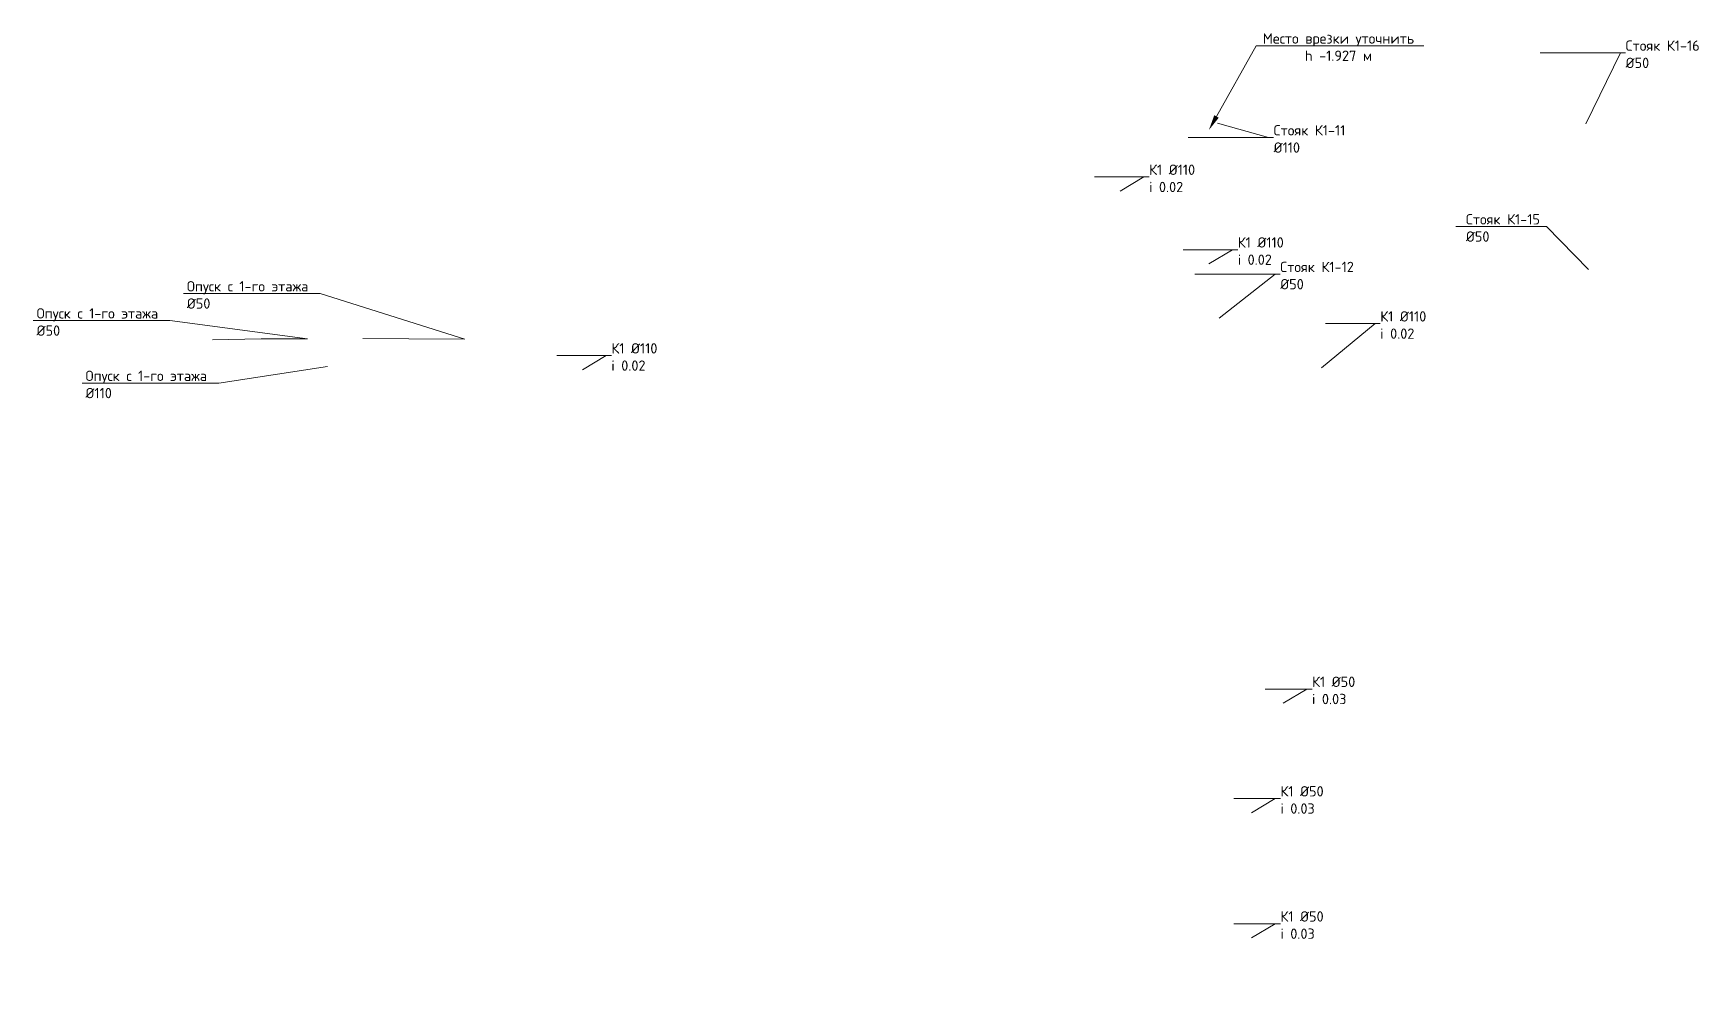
# Model space of a CAD drawing. Header units: millimetres. Extents: x -10178924 to 11692288, y -947381 to 58396.
# Drawn here: x -285178 to -252952, y -236401 to -218159 of the extents above; entities that cross this region are included whole.
import ezdxf
from ezdxf import colors
from ezdxf.entities.mleader import LeaderData, LeaderLine
from ezdxf.math import Vec2, Vec3

# ---------------------------------------------------------------- set-up
doc = ezdxf.new("R2010")
doc.units = ezdxf.units.MM
doc.layers.add('Выноски ВК', color=7, linetype='Continuous', lineweight=0)
doc.styles.add('PDF ISOCPEUR', font='isocpeur.ttf')

# ---------------------------------------------------------------- blocks, each defined once
blk = doc.blocks.new('_None')

msp = doc.modelspace()

# ---------------------------------------------------------------- leaders
at = {"layer": 'Выноски ВК', "ltscale": 50}
ml = msp.add_multileader_mtext('Standard', dxfattribs=at)
ml.set_content('Место врезки уточнить\\Ph -1.927 м ', color=256, style='PDF ISOCPEUR')
ml.set_leader_properties(color=256, linetype='ByLayer', lineweight=-1)
ml.build(insert=Vec2(0, 0))
ml.multileader.update_dxf_attribs({"text_left_attachment_type": 6, "text_right_attachment_type": 6, "dogleg_length": 100, "arrow_head_size": 300})
ctx = ml.context
ctx.base_point, ctx.char_height, ctx.arrow_head_size, ctx.landing_gap_size, ctx.plane_origin = Vec3(-261417.7, -218399.2), 200, 300, 0, Vec3(-269674, -216317.2)
ctx.left_attachment, ctx.right_attachment, ctx.text_align_type = 6, 6, 1
notes = []
notes.append((ctx, [(0, (1, 1, 0), (-261517.7, -218399.2), (1, 0), 100, [(1, [(-262429.6, -220029.4)], 0, [])])]))
ctx.mtext.insert, ctx.mtext.alignment, ctx.mtext.flow_direction = Vec3(-259922.7, -218159.2), 2, 5
ml = msp.add_multileader_mtext('Standard', dxfattribs=at)
ml.set_content('Стояк К1-16 ^J%%C50', color=256, style='PDF ISOCPEUR')
ml.set_leader_properties(color=256, linetype='ByLayer', lineweight=-1)
ml.set_arrow_properties(name='NONE')
ml.build(insert=Vec2(0, 0))
ml.multileader.update_dxf_attribs({"text_left_attachment_type": 6, "text_right_attachment_type": 6, "dogleg_length": 100, "arrow_head_size": 300})
ctx = ml.context
ctx.base_point, ctx.char_height, ctx.arrow_head_size, ctx.landing_gap_size, ctx.plane_origin = Vec3(-254365.8, -218537.2), 200, 300, 0, Vec3(-262382.3, -216195.1)
ctx.left_attachment, ctx.right_attachment = 6, 6
notes.append((ctx, [(0, (1, 1, 0), (-254465.8, -218537.2), (1, 0), 100, [(1, [(-255137.9, -219907.3)], 0, [])])]))
ctx.mtext.insert, ctx.mtext.flow_direction = Vec3(-254365.8, -218297.2), 5
ml = msp.add_multileader_mtext('Standard', dxfattribs=at)
ml.set_content('Стояк К1-11 ^J%%C110', color=256, style='PDF ISOCPEUR')
ml.set_leader_properties(color=256, linetype='ByLayer', lineweight=-1)
ml.set_arrow_properties(name='NONE')
ml.build(insert=Vec2(0, 0))
ml.multileader.update_dxf_attribs({"text_left_attachment_type": 6, "text_right_attachment_type": 6, "dogleg_length": 100, "arrow_head_size": 300})
ctx = ml.context
ctx.base_point, ctx.char_height, ctx.arrow_head_size, ctx.landing_gap_size, ctx.plane_origin = Vec3(-261176.9, -220174.5), 200, 300, 0, Vec3(-269505.9, -216184.8)
ctx.left_attachment, ctx.right_attachment = 6, 6
notes.append((ctx, [(0, (1, 1, 0), (-261276.9, -220174.5), (1, 0), 100, [(1, [(-262261.5, -219897)], 0, [])])]))
ctx.mtext.insert, ctx.mtext.flow_direction = Vec3(-261176.9, -219934.5), 5
ml = msp.add_multileader_mtext('Standard', dxfattribs=at)
ml.set_content('К1 %%C110\\Pi 0.02', color=256, style='PDF ISOCPEUR')
ml.set_leader_properties(color=256, linetype='ByLayer', lineweight=-1)
ml.set_arrow_properties(name='NONE')
ml.build(insert=Vec2(0, 0))
ml.multileader.update_dxf_attribs({"text_left_attachment_type": 6, "text_right_attachment_type": 6, "dogleg_length": 100, "arrow_head_size": 300})
ctx = ml.context
ctx.base_point, ctx.char_height, ctx.arrow_head_size, ctx.landing_gap_size, ctx.plane_origin = Vec3(-263587.4, -220937.1), 200, 300, 0, Vec3(-271389.5, -217501.3)
ctx.left_attachment, ctx.right_attachment = 6, 6
notes.append((ctx, [(0, (1, 1, 0), (-263687.4, -220937.1), (1, 0), 100, [(1, [(-264145.1, -221213.5)], 0, [])])]))
ctx.mtext.insert, ctx.mtext.flow_direction = Vec3(-263587.4, -220697.1), 5
ml = msp.add_multileader_mtext('Standard', dxfattribs=at)
ml.set_content('Стояк К1-15 ^J%%C50', color=256, style='PDF ISOCPEUR')
ml.set_leader_properties(color=256, linetype='ByLayer', lineweight=-1)
ml.set_arrow_properties(name='NONE')
ml.build(insert=Vec2(0, 0))
ml.multileader.update_dxf_attribs({"text_left_attachment_type": 6, "text_right_attachment_type": 6, "dogleg_length": 100, "arrow_head_size": 300})
ctx = ml.context
ctx.base_point, ctx.char_height, ctx.arrow_head_size, ctx.landing_gap_size, ctx.plane_origin = Vec3(-257456.5, -221895.4), 200, 300, 0, Vec3(-262330.4, -219013.9)
ctx.left_attachment, ctx.right_attachment = 6, 6
notes.append((ctx, [(1, (1, 1, 0), (-255896.5, -221895.4), (-1, 0), 100, [(1, [(-255086.1, -222726.1)], 0, [])])]))
ctx.mtext.insert, ctx.mtext.flow_direction = Vec3(-257456.5, -221655.4), 5
ml = msp.add_multileader_mtext('Standard', dxfattribs=at)
ml.set_content('К1 %%C110\\Pi 0.02', color=256, style='PDF ISOCPEUR')
ml.set_leader_properties(color=256, linetype='ByLayer', lineweight=-1)
ml.set_arrow_properties(name='NONE')
ml.build(insert=Vec2(0, 0))
ml.multileader.update_dxf_attribs({"text_left_attachment_type": 6, "text_right_attachment_type": 6, "dogleg_length": 100, "arrow_head_size": 300})
ctx = ml.context
ctx.base_point, ctx.char_height, ctx.arrow_head_size, ctx.landing_gap_size, ctx.plane_origin = Vec3(-261871.8, -222342.7), 200, 300, 0, Vec3(-269674, -218906.9)
ctx.left_attachment, ctx.right_attachment = 6, 6
notes.append((ctx, [(0, (1, 1, 0), (-261971.8, -222342.7), (1, 0), 100, [(1, [(-262429.6, -222619.1)], 0, [])])]))
ctx.mtext.insert, ctx.mtext.flow_direction = Vec3(-261871.8, -222102.7), 5
ml = msp.add_multileader_mtext('Standard', dxfattribs=at)
ml.set_content('Стояк К1-12 ^J%%C50', color=256, style='PDF ISOCPEUR')
ml.set_leader_properties(color=256, linetype='ByLayer', lineweight=-1)
ml.set_arrow_properties(name='NONE')
ml.build(insert=Vec2(0, 0))
ml.multileader.update_dxf_attribs({"text_left_attachment_type": 6, "text_right_attachment_type": 6, "dogleg_length": 100, "arrow_head_size": 300})
ctx = ml.context
ctx.base_point, ctx.char_height, ctx.arrow_head_size, ctx.landing_gap_size, ctx.plane_origin = Vec3(-261049.2, -222816.7), 200, 300, 0, Vec3(-269472.6, -219955.5)
ctx.left_attachment, ctx.right_attachment = 6, 6
notes.append((ctx, [(0, (1, 1, 0), (-261149.2, -222816.7), (1, 0), 100, [(1, [(-262228.3, -223667.7)], 0, [])])]))
ctx.mtext.insert, ctx.mtext.flow_direction = Vec3(-261049.2, -222576.7), 5
ml = msp.add_multileader_mtext('Standard', dxfattribs=at)
ml.set_content('Опуск с 1-го этажа ^J%%C50', color=256, style='PDF ISOCPEUR')
ml.set_leader_properties(color=256, linetype='ByLayer', lineweight=-1)
ml.set_arrow_properties(name='NONE')
ml.build(insert=Vec2(0, 0))
ml.multileader.update_dxf_attribs({"text_left_attachment_type": 6, "text_right_attachment_type": 6, "dogleg_length": 100, "arrow_head_size": 300})
ctx = ml.context
ctx.base_point, ctx.char_height, ctx.arrow_head_size, ctx.landing_gap_size, ctx.plane_origin = Vec3(-282207.4, -223190.6), 200, 300, 0, Vec3(-285476.8, -220547.3)
ctx.left_attachment, ctx.right_attachment = 6, 6
notes.append((ctx, [(1, (1, 1, 0), (-279627.4, -223190.6), (-1, 0), 100, [(2, [(-278804.2, -224057.2), (-277912.7, -224067.4), (-276828.2, -224071)], 0, [])])]))
ctx.mtext.insert, ctx.mtext.flow_direction = Vec3(-282207.4, -222950.6), 5
ml = msp.add_multileader_mtext('Standard', dxfattribs=at)
ml.set_content('Опуск с 1-го этажа ^J%%C50', color=256, style='PDF ISOCPEUR')
ml.set_leader_properties(color=256, linetype='ByLayer', lineweight=-1)
ml.set_arrow_properties(name='NONE')
ml.build(insert=Vec2(0, 0))
ml.multileader.update_dxf_attribs({"text_left_attachment_type": 6, "text_right_attachment_type": 6, "dogleg_length": 100, "arrow_head_size": 300})
ctx = ml.context
ctx.base_point, ctx.char_height, ctx.arrow_head_size, ctx.landing_gap_size, ctx.plane_origin = Vec3(-285114.5, -223714.4), 200, 300, 0, Vec3(-288383.9, -220577.3)
ctx.left_attachment, ctx.right_attachment = 6, 6
notes.append((ctx, [(1, (1, 1, 0), (-282534.5, -223714.4), (-1, 0), 100, [(2, [(-281711.3, -224087.2), (-280770.3, -224068.5), (-279870.5, -224067.8)], 0, [])])]))
ctx.mtext.insert, ctx.mtext.flow_direction = Vec3(-285114.5, -223474.4), 5
ml = msp.add_multileader_mtext('Standard', dxfattribs=at)
ml.set_content('К1 %%C110\\Pi 0.02', color=256, style='PDF ISOCPEUR')
ml.set_leader_properties(color=256, linetype='ByLayer', lineweight=-1)
ml.set_arrow_properties(name='NONE')
ml.build(insert=Vec2(0, 0))
ml.multileader.update_dxf_attribs({"text_left_attachment_type": 6, "text_right_attachment_type": 6, "dogleg_length": 100, "arrow_head_size": 300})
ctx = ml.context
ctx.base_point, ctx.char_height, ctx.arrow_head_size, ctx.landing_gap_size, ctx.plane_origin = Vec3(-259114.1, -223772.9), 200, 300, 0, Vec3(-267494.8, -220915.6)
ctx.left_attachment, ctx.right_attachment = 6, 6
notes.append((ctx, [(0, (1, 1, 0), (-259214.1, -223772.9), (1, 0), 100, [(1, [(-260250.4, -224627.8)], 0, [])])]))
ctx.mtext.insert, ctx.mtext.flow_direction = Vec3(-259114.1, -223532.9), 5
ml = msp.add_multileader_mtext('Standard', dxfattribs=at)
ml.set_content('К1 %%C110\\Pi 0.02', color=256, style='PDF ISOCPEUR')
ml.set_leader_properties(color=256, linetype='ByLayer', lineweight=-1)
ml.set_arrow_properties(name='NONE')
ml.build(insert=Vec2(0, 0))
ml.multileader.update_dxf_attribs({"text_left_attachment_type": 6, "text_right_attachment_type": 6, "dogleg_length": 100, "arrow_head_size": 300})
ctx = ml.context
ctx.base_point, ctx.char_height, ctx.arrow_head_size, ctx.landing_gap_size, ctx.plane_origin = Vec3(-273992.3, -224391), 200, 300, 0, Vec3(-281794.4, -220955.1)
ctx.left_attachment, ctx.right_attachment = 6, 6
notes.append((ctx, [(0, (1, 1, 0), (-274092.3, -224391), (1, 0), 100, [(1, [(-274550.1, -224667.3)], 0, [])])]))
ctx.mtext.insert, ctx.mtext.flow_direction = Vec3(-273992.3, -224151), 5
ml = msp.add_multileader_mtext('Standard', dxfattribs=at)
ml.set_content('Опуск с 1-го этажа ^J%%C110', color=256, style='PDF ISOCPEUR')
ml.set_leader_properties(color=256, linetype='ByLayer', lineweight=-1)
ml.set_arrow_properties(name='NONE')
ml.build(insert=Vec2(0, 0))
ml.multileader.update_dxf_attribs({"text_left_attachment_type": 6, "text_right_attachment_type": 6, "dogleg_length": 100, "arrow_head_size": 300})
ctx = ml.context
ctx.base_point, ctx.char_height, ctx.arrow_head_size, ctx.landing_gap_size, ctx.plane_origin = Vec3(-284168.4, -224922.4), 200, 300, 0, Vec3(-287437.9, -221785.4)
ctx.left_attachment, ctx.right_attachment = 6, 6
notes.append((ctx, [(1, (1, 1, 0), (-281588.4, -224922.4), (-1, 0), 100, [(2, [(-279486.8, -224598.8)], 0, [])])]))
ctx.mtext.insert, ctx.mtext.flow_direction = Vec3(-284168.4, -224682.4), 5
ml = msp.add_multileader_mtext('Standard', dxfattribs=at)
ml.set_content('К1 %%C50\\Pi 0.03', color=256, style='PDF ISOCPEUR')
ml.set_leader_properties(color=256, linetype='ByLayer', lineweight=-1)
ml.set_arrow_properties(name='NONE')
ml.build(insert=Vec2(0, 0))
ml.multileader.update_dxf_attribs({"text_left_attachment_type": 6, "text_right_attachment_type": 6, "dogleg_length": 100, "arrow_head_size": 300})
ctx = ml.context
ctx.base_point, ctx.char_height, ctx.arrow_head_size, ctx.landing_gap_size, ctx.plane_origin = Vec3(-260434, -230838.8), 200, 300, 0, Vec3(-268236.2, -227402.9)
ctx.left_attachment, ctx.right_attachment = 6, 6
notes.append((ctx, [(0, (1, 1, 0), (-260534, -230838.8), (1, 0), 100, [(1, [(-260991.8, -231115.1)], 0, [])])]))
ctx.mtext.insert, ctx.mtext.flow_direction = Vec3(-260434, -230598.8), 5
ml = msp.add_multileader_mtext('Standard', dxfattribs=at)
ml.set_content('К1 %%C50\\Pi 0.03', color=256, style='PDF ISOCPEUR')
ml.set_leader_properties(color=256, linetype='ByLayer', lineweight=-1)
ml.set_arrow_properties(name='NONE')
ml.build(insert=Vec2(0, 0))
ml.multileader.update_dxf_attribs({"text_left_attachment_type": 6, "text_right_attachment_type": 6, "dogleg_length": 100, "arrow_head_size": 300})
ctx = ml.context
ctx.base_point, ctx.char_height, ctx.arrow_head_size, ctx.landing_gap_size, ctx.plane_origin = Vec3(-261045.8, -232956.7), 200, 300, 0, Vec3(-268847.9, -229520.9)
ctx.left_attachment, ctx.right_attachment = 6, 6
notes.append((ctx, [(0, (1, 1, 0), (-261145.8, -232956.7), (1, 0), 100, [(1, [(-261603.6, -233233.1)], 0, [])])]))
ctx.mtext.insert, ctx.mtext.flow_direction = Vec3(-261045.8, -232716.7), 5
ml = msp.add_multileader_mtext('Standard', dxfattribs=at)
ml.set_content('К1 %%C50\\Pi 0.03', color=256, style='PDF ISOCPEUR')
ml.set_leader_properties(color=256, linetype='ByLayer', lineweight=-1)
ml.set_arrow_properties(name='NONE')
ml.build(insert=Vec2(0, 0))
ml.multileader.update_dxf_attribs({"text_left_attachment_type": 6, "text_right_attachment_type": 6, "dogleg_length": 100, "arrow_head_size": 300})
ctx = ml.context
ctx.base_point, ctx.char_height, ctx.arrow_head_size, ctx.landing_gap_size, ctx.plane_origin = Vec3(-261045.8, -235376.7), 200, 300, 0, Vec3(-268847.9, -231940.9)
ctx.left_attachment, ctx.right_attachment = 6, 6
notes.append((ctx, [(0, (1, 1, 0), (-261145.8, -235376.7), (1, 0), 100, [(1, [(-261603.6, -235653.1)], 0, [])])]))
ctx.mtext.insert, ctx.mtext.flow_direction = Vec3(-261045.8, -235136.7), 5
for ctx, leaders in notes:
    for number, flags, end, landing, length, lines in leaders:
        leader = LeaderData()
        leader.index, (leader.has_last_leader_line, leader.has_dogleg_vector, leader.attachment_direction) = number, flags
        leader.last_leader_point, leader.dogleg_vector, leader.dogleg_length = Vec3(end), Vec3(landing), length
        for number, points, colour, breaks in lines:
            line = LeaderLine()
            line.index, line.vertices, line.color, line.breaks = number, Vec3.list(points), colors.encode_raw_color(colour), breaks
            leader.lines.append(line)
        ctx.leaders.append(leader)

doc.saveas('drawing.dxf')
